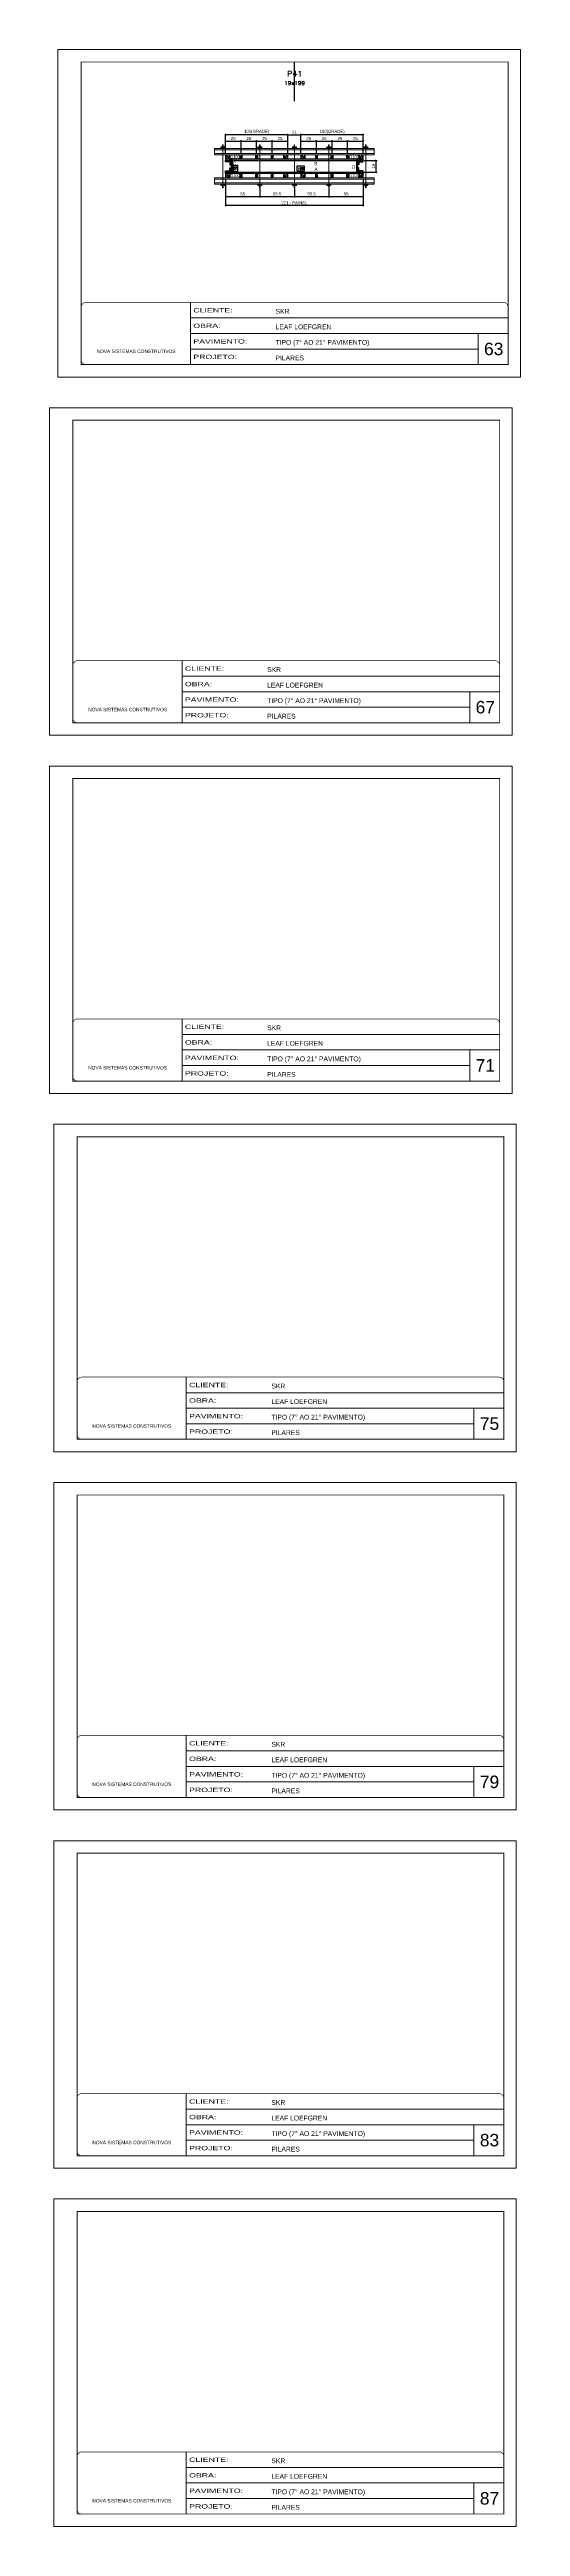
# Model space of a CAD drawing. Extents: x 14400 to 27878, y -21631 to 6985.
# Drawn here: x 17570 to 19082, y -18185 to -10244 of the extents above; entities that cross this region are included whole.
import ezdxf
from ezdxf.enums import TextEntityAlignment as Align

# ---------------------------------------------------------------- set-up
doc = ezdxf.new("R2010")
doc.units = 0
for name, pattern in [('CONTINUO', [0]), ('DASHED', [0.75, 0.5, -0.25]), ('HIDDEN', [0.375, 0.25, -0.125])]:
    doc.linetypes.add(name, pattern=pattern)
for name, color, linetype, lineweight in [('CARIMBO', 255, 'Continuous', 9), ('Folhas', 255, 'Continuous', 9), ('Hachura', 251, 'Continuous', 9), ('Madeira', 126, 'Continuous', 18), ('Perfil Metálico', 224, 'Continuous', 18), ('SARRAFO DE PRESSAO', 251, 'DASHED', 9), ('Texto Seção', 7, 'Continuous', 15)]:
    doc.layers.add(name, color=color, linetype=linetype, lineweight=lineweight)
for name, color, linetype in [('CHAPA', 1, 'Continuous'), ('COTA', 241, 'Continuous'), ('SARRAFO', 251, 'Continuous'), ('Texto de Titulo', 7, 'Continuous'), ('Texto Qtd Sarr', 242, 'Continuous'), ('TEXTO_GERAL', 7, 'Continuous')]:
    doc.layers.add(name, color=color, linetype=linetype)
doc.styles.add('ARIAL', font='arial.ttf')
doc.styles.add('COTA TECNICA 2X', font='techl___.ttf', dxfattribs={"height": 10})
doc.styles.add('ROMANS', font='romans.shx')
doc.styles.add('SANSSERIF', font='sas_____.pfb')
doc.styles.add('Tecnologia', font='')
doc.styles.get('Tecnologia').set_extended_font_data('Forgotten Futurist')
doc.dimstyles.new('SECAO PILAR', dxfattribs={"dimtxt": 10, "dimasz": 3, "dimexe": 3, "dimexo": 3, "dimgap": 3, "dimtad": 1, "dimdec": 1, "dimlfac": 0.5, "dimzin": 12, "dimdsep": 46, "dimtxsty": 'COTA TECNICA 2X', "dimblk1": 'OBLIQUE', "dimblk2": 'OBLIQUE', "dimsah": 1, "dimcen": 0.9, "dimclrd": 256, "dimclre": 256, "dimclrt": 256, "dimadec": 1, "dimazin": 3, "dimtfac": 1, "dimtdec": 1, "dimtmove": 0, "dimatfit": 3, "dimfxl": 1, "dimtolj": 1, "dimtzin": 12, "dimarcsym": 0})
doc.dimstyles.new('SECÇÃO 2', dxfattribs={"dimtxt": 7, "dimasz": 6, "dimexe": 0.18, "dimexo": 2, "dimgap": -4, "dimtad": 3, "dimdec": 1, "dimlfac": 0.5, "dimzin": 12, "dimdsep": 46, "dimtxsty": 'ROMANS', "dimblk": 'ARCHTICK', "dimcen": 0.09, "dimse1": 1, "dimse2": 1, "dimsd1": 1, "dimsd2": 1, "dimclrd": 180, "dimclre": 5, "dimclrt": 1, "dimadec": 0, "dimazin": 3, "dimtfac": 1, "dimtdec": 1, "dimtofl": 0, "dimtmove": 0, "dimatfit": 3, "dimldrblk": 'ARCHTICK', "dimfxl": 1, "dimtolj": 1, "dimtzin": 0, "dimarcsym": 0})
pattern_1 = [(315, (41044.775, -20102.1032), (1.12253202, 1.12253202), [])]
pattern_2 = [(315, (41044.775, -20090.1032), (1.12253202, 1.12253202), [])]

# ---------------------------------------------------------------- blocks, each defined once
blk = doc.blocks.new('9999999999')
at = {"color": 30, "linetype": 'CONTINUO'}
for p, q in [((98564.6, 34230.2), (98564.6, 34429.4)), ((98564.6, 34379.6), (99584, 34379.6)), ((98564.6, 34329.8), (99488, 34329.8)), ((99584, 34329.8), (99488, 34329.8)), ((99488, 34329.8), (99488, 34230.2)), ((98564.6, 34280), (99488, 34280))]:
    blk.add_line(p, q, dxfattribs=at)
at = {"color": 30, "linetype": 'CONTINUO', "const_width": 2}
blk.add_lwpolyline([(99584, 34230.2), (99584, 34414.4, 0.414214), (99569, 34429.4), (98229, 34429.4, 0.414214), (98214, 34414.4), (98214, 34245.2, 0.414214), (98229, 34230.2), (99584, 34230.2)], format="xyb", dxfattribs=at)
at = {"layer": 'Folhas'}
blk.add_lwpolyline([(98139, 34190.2), (99624, 34190.2), (99624, 35240.2), (98139, 35240.2)], close=True, dxfattribs=at)
at = {"layer": 'Folhas', "color": 30, "const_width": 3}
blk.add_lwpolyline([(98214, 34230.2), (99584, 34230.2), (99584, 35200.2), (98214, 35200.2)], close=True, dxfattribs=at)
at = {"color": 7, "linetype": 'Continuous', "ltscale": 5, "style": 'ARIAL'}
for s, height, p in [('SKR', 15.48, (98837.7, 34393.1)), ('TIPO (7° AO 21° PAVIMENTO)', 15.483, (98837.7, 34293.5)), ('LEAF LOEFGREN', 15.483, (98837.7, 34343.3)), ('NOVA SISTEMAS CONSTRUTIVOS', 11.059, (98263.2, 34267.2)), ('PILARES', 15.48, (98837.7, 34243.7))]:
    blk.add_text(s, height=height, dxfattribs=at).set_placement(p)
at = {"layer": 'Folhas', "color": 7, "style": 'Tecnologia', "width": 1.5}
for s, p in [('CLIENTE:', (98573.7, 34397.2)), ('OBRA:', (98573.7, 34347.3)), ('PAVIMENTO:', (98573.7, 34297.5)), ('PROJETO:', (98573.7, 34247.7))]:
    blk.add_text(s, height=14, dxfattribs=at).set_placement(p)
blk = doc.blocks.new('*D4770')
at = {"layer": 'COTA', "color": 180, "lineweight": -2, "transparency": 16777216}
for p, q in [((18174.4, -10616), (18159.4, -10616)), ((18159.4, -10616), (18159.4, -10634)), ((18159.4, -10634), (18174.4, -10634)), ((18174.4, -10634), (18174.4, -10616))]:
    blk.add_line(p, q, dxfattribs=at)
at = {"layer": 'Defpoints', "color": 0, "transparency": 16777216}
for p in [(18174.3, -10599.2), (18174.3, -10637.2), (18178.4, -10637.2)]:
    blk.add_point(p, dxfattribs=at)
at = {"layer": 'COTA', "color": 1, "transparency": 16777216, "insert": (18166.9, -10625), "char_height": 7, "attachment_point": 5, "rotation": 90, "style": 'ROMANS'}
blk.add_mtext('\\A1;19', dxfattribs=at)
blk = doc.blocks.new('_ArchTick')
at = {"color": 0, "linetype": 'ByBlock', "const_width": 0.15}
blk.add_lwpolyline([(-0.5, -0.5), (0.5, 0.5)], dxfattribs=at)
blk = doc.blocks.new('*D4771')
at = {"layer": 'COTA', "color": 180, "lineweight": -2, "transparency": 16777216}
for p, q in [((18388.8, -10618.2), (18364.1, -10618.2)), ((18364.1, -10618.2), (18364.1, -10633.2)), ((18364.1, -10633.2), (18388.8, -10633.2)), ((18388.8, -10633.2), (18388.8, -10618.2))]:
    blk.add_line(p, q, dxfattribs=at)
at = {"layer": 'Defpoints', "color": 0, "transparency": 16777216}
for p in [(18157, -10637.2), (18555, -10637.2), (18555, -10637.2)]:
    blk.add_point(p, dxfattribs=at)
at = {"layer": 'COTA', "color": 1, "transparency": 16777216, "insert": (18376.5, -10625.7), "char_height": 7, "attachment_point": 5, "style": 'ROMANS'}
blk.add_mtext('\\A1;199', dxfattribs=at)
blk = doc.blocks.new('_Oblique')
at = {"color": 0, "linetype": 'ByBlock', "lineweight": -2}
blk.add_line((-0.5, -0.5), (0.5, 0.5), dxfattribs=at)
blk = doc.blocks.new('*D4772')
at = {"layer": 'COTA', "lineweight": -2, "transparency": 16777216}
for p, q in [((18135, -10658.1), (18135, -10746.3)), ((18577, -10658.1), (18577, -10746.3)), ((18135, -10743.3), (18577, -10743.3))]:
    blk.add_line(p, q, dxfattribs=at)
at = {"layer": 'Defpoints', "color": 0, "transparency": 16777216}
for p in [(18135, -10655.1), (18577, -10655.1), (18577, -10743.3)]:
    blk.add_point(p, dxfattribs=at)
at = {"layer": 'COTA', "lineweight": -2, "transparency": 16777216, "xscale": 3, "yscale": 3, "zscale": 3, "rotation": 180}
blk.add_blockref('_Oblique', (18135, -10743.3), dxfattribs=at)
at = {"layer": 'COTA', "lineweight": -2, "transparency": 16777216, "xscale": 3, "yscale": 3, "zscale": 3}
blk.add_blockref('_Oblique', (18577, -10743.3), dxfattribs=at)
at = {"layer": 'COTA', "transparency": 16777216, "insert": (18356, -10735.2), "char_height": 10, "attachment_point": 5, "style": 'COTA TECNICA 2X'}
blk.add_mtext('\\A1;221 - PAINEL', dxfattribs=at)
blk = doc.blocks.new('*D4773')
at = {"layer": 'COTA', "lineweight": -2, "transparency": 16777216}
for p, q in [((18135, -10658.2), (18135, -10717.9)), ((18135, -10714.9), (18245, -10714.9)), ((18245, -10689.9), (18245, -10717.9))]:
    blk.add_line(p, q, dxfattribs=at)
at = {"layer": 'Defpoints', "color": 0, "transparency": 16777216}
for p in [(18135, -10655.2), (18245, -10686.9), (18245, -10714.9)]:
    blk.add_point(p, dxfattribs=at)
at = {"layer": 'COTA', "lineweight": -2, "transparency": 16777216, "xscale": 3, "yscale": 3, "zscale": 3, "rotation": 180}
blk.add_blockref('_Oblique', (18135, -10714.9), dxfattribs=at)
at = {"layer": 'COTA', "lineweight": -2, "transparency": 16777216, "xscale": 3, "yscale": 3, "zscale": 3}
blk.add_blockref('_Oblique', (18245, -10714.9), dxfattribs=at)
at = {"layer": 'COTA', "transparency": 16777216, "insert": (18190, -10706.8), "char_height": 10, "attachment_point": 5, "style": 'COTA TECNICA 2X'}
blk.add_mtext('\\A1;55', dxfattribs=at)
blk = doc.blocks.new('*D4774')
at = {"layer": 'COTA', "lineweight": -2, "transparency": 16777216}
for p, q in [((18467, -10689.9), (18467, -10717.9)), ((18467, -10714.9), (18577, -10714.9)), ((18577, -10658.2), (18577, -10717.9))]:
    blk.add_line(p, q, dxfattribs=at)
at = {"layer": 'Defpoints', "color": 0, "transparency": 16777216}
for p in [(18467, -10686.9), (18577, -10655.2), (18577, -10714.9)]:
    blk.add_point(p, dxfattribs=at)
at = {"layer": 'COTA', "lineweight": -2, "transparency": 16777216, "xscale": 3, "yscale": 3, "zscale": 3, "rotation": 180}
blk.add_blockref('_Oblique', (18467, -10714.9), dxfattribs=at)
at = {"layer": 'COTA', "lineweight": -2, "transparency": 16777216, "xscale": 3, "yscale": 3, "zscale": 3}
blk.add_blockref('_Oblique', (18577, -10714.9), dxfattribs=at)
at = {"layer": 'COTA', "transparency": 16777216, "insert": (18522, -10706.8), "char_height": 10, "attachment_point": 5, "style": 'COTA TECNICA 2X'}
blk.add_mtext('\\A1;55', dxfattribs=at)
blk = doc.blocks.new('C')
at = {"layer": 'Hachura', "color": 0}
for p, q in [((0, 3.2), (0, -3.2)), ((0.4, 3.2), (0, 3.2)), ((0.5, 3.2), (0, 3.2)), ((0.5, 3), (0, 3)), ((0.5, 2.9), (0, 2.9)), ((0, 2.7), (0, -1.2)), ((0.5, 2.6), (0, 2.6)), ((0.5, 2.2), (0, 2.2)), ((0.5, 1.5), (0, 1.5)), ((0.4, 0.5), (0.2, 0.5)), ((0.4, -3.2), (0.4, 3.2)), ((0.4, 3.2), (2.6, 3.2)), ((1.7, 1), (0.4, 1)), ((1.5, 0.1), (0.4, 0.1)), ((1.4, 1.9), (1.4, 1)), ((2.6, 2.4), (1.5, 2.1)), ((1.7, -1), (1.7, 1)), ((1.7, 1), (1.7, 0.8)), ((1.7, 1), (1.7, 0.8)), ((1.7, 0.8), (3.4, 0.8)), ((3.4, 0.4), (1.7, 0.4)), ((2.6, 3.2), (2.6, 2.4)), ((3.3, 0.8), (3.3, -0.8)), ((3.4, 0.8), (3.4, -0.8)), ((3.7, 0.4), (3.4, 0.4)), ((3.8, -0.5), (3.4, 0.4)), ((3.4, 0.1), (3.7, -0.6)), ((3.7, 0.5), (4.3, -0.6)), ((3.7, 0.4), (4.2, -0.5)), ((4.4, -0.6), (3.8, 0.5)), ((4.2, 0.4), (3.9, 0.4)), ((4.4, -0.5), (3.9, 0.4)), ((4.2, 0.4), (4.3, 0.4)), ((4.3, 0.5), (4.8, -0.6)), ((4.3, 0.4), (4.7, -0.5)), ((5, -0.6), (4.4, 0.5)), ((4.5, 0.4), (4.8, 0.4)), ((5, -0.5), (4.5, 0.4)), ((4.8, 0.4), (5.3, -0.5)), ((4.9, 0.5), (5.4, -0.6)), ((5.5, -0.6), (5, 0.5)), ((5.6, -0.5), (5.1, 0.4)), ((5.4, 0.4), (5.1, 0.4)), ((5.6, -0.5), (5.1, 0.4)), ((5.4, 0.4), (5.7, -0.2)), ((5.5, 0.5), (5.7, -0.1)), ((5.7, 0.2), (5.6, 0.5)), ((5.7, 0.3), (5.7, 0.4)), ((5.7, 0.4), (5.7, 0.4)), ((5.7, 0.4), (5.9, 0.3)), ((5.7, 0.4), (5.7, -0.5)), ((5.9, -0.4), (5.9, 0.3)), ((0.4, 0), (0, 0)), ((0.5, -1.5), (0, -1.5)), ((0.5, -2.2), (0, -2.2)), ((0.5, -2.6), (0, -2.6)), ((0.5, -2.9), (0, -2.9)), ((0.5, -3), (0, -3)), ((0, -3.2), (2.6, -3.2)), ((0.5, -3.2), (0, -3.2)), ((0.1, -0.5), (0.3, -0.5)), ((0.3, -0.5), (0.4, -0.5)), ((0.4, 0), (0.4, -1)), ((0.4, -0.2), (1.5, -0.2)), ((0.4, -0.6), (0.4, -0.3)), ((0.4, -3.2), (0.4, -0.6)), ((0.4, -1), (1.7, -1)), ((1.4, -1.9), (1.4, -1)), ((2.6, -2.4), (1.5, -2.1)), ((3.4, -0.3), (1.7, -0.3)), ((3.4, -0.8), (1.7, -0.8)), ((2.6, -3.2), (2.6, -2.4)), ((3.4, -0.1), (3.6, -0.5)), ((3.4, -0.5), (3.6, -0.5)), ((3.8, -0.5), (4.2, -0.5)), ((4.4, -0.5), (4.7, -0.5)), ((4.6, -0.5), (4.7, -0.5)), ((5, -0.5), (5.3, -0.5)), ((5.6, -0.5), (5.7, -0.5)), ((5.7, -0.5), (5.9, -0.4)), ((5.7, -0.5), (5.7, -0.5))]:
    blk.add_line(p, q, dxfattribs=at)
for centre, radius, start, end in [((1.5, 1.9), 0.161, 104.7436, 180), ((1.4, 0), 0.129, 272.695, 87.305), ((3.8, 0.4), 0.143, 25.5688, 154.4312), ((4.4, 0.4), 0.143, 25.5688, 154.4312), ((5, 0.4), 0.143, 25.5688, 154.4312), ((5.5, 0.4), 0.143, 25.5688, 154.4312), ((0.2, -0.4), 0.174, 221.744, 317.8592), ((1.5, -1.9), 0.161, 180, 255.2564), ((3.7, -0.4), 0.174, 222.1408, 318.256), ((4.3, -0.4), 0.174, 222.1408, 318.256), ((4.9, -0.4), 0.174, 222.1408, 318.256), ((5.4, -0.4), 0.174, 222.1408, 318.256), ((5.6, -0.4), 0.174, 317.8592, 318.256)]:
    blk.add_arc(centre, radius, start, end, dxfattribs=at)
blk = doc.blocks.new('*D4775')
at = {"layer": 'COTA', "lineweight": -2, "transparency": 16777216}
for p, q in [((18356, -10689.9), (18356, -10717.9)), ((18356, -10714.9), (18467, -10714.9)), ((18467, -10689.9), (18467, -10717.9))]:
    blk.add_line(p, q, dxfattribs=at)
at = {"layer": 'Defpoints', "color": 0, "transparency": 16777216}
for p in [(18356, -10686.9), (18467, -10686.9), (18467, -10714.9)]:
    blk.add_point(p, dxfattribs=at)
at = {"layer": 'COTA', "lineweight": -2, "transparency": 16777216, "xscale": 3, "yscale": 3, "zscale": 3, "rotation": 180}
blk.add_blockref('_Oblique', (18356, -10714.9), dxfattribs=at)
at = {"layer": 'COTA', "lineweight": -2, "transparency": 16777216, "xscale": 3, "yscale": 3, "zscale": 3}
blk.add_blockref('_Oblique', (18467, -10714.9), dxfattribs=at)
at = {"layer": 'COTA', "transparency": 16777216, "insert": (18411.5, -10706.8), "char_height": 10, "attachment_point": 5, "style": 'COTA TECNICA 2X'}
blk.add_mtext('\\A1;55.5', dxfattribs=at)
blk = doc.blocks.new('*D4776')
at = {"layer": 'COTA', "lineweight": -2, "transparency": 16777216}
for p, q in [((18580, -10599.2), (18621.3, -10599.2)), ((18580, -10637.2), (18621.3, -10637.2)), ((18618.3, -10637.2), (18618.3, -10599.2))]:
    blk.add_line(p, q, dxfattribs=at)
at = {"layer": 'Defpoints', "color": 0, "transparency": 16777216}
for p in [(18577, -10599.2), (18577, -10637.2), (18618.3, -10599.2)]:
    blk.add_point(p, dxfattribs=at)
at = {"layer": 'COTA', "lineweight": -2, "transparency": 16777216, "xscale": 3, "yscale": 3, "zscale": 3}
for p, rotation in [((18618.3, -10599.2), 90), ((18618.3, -10637.2), 270)]:
    blk.add_blockref('_Oblique', p, dxfattribs=dict(at, rotation=rotation))
at = {"layer": 'COTA', "transparency": 16777216, "insert": (18610.2, -10618.2), "char_height": 10, "attachment_point": 5, "rotation": 90, "style": 'COTA TECNICA 2X'}
blk.add_mtext('\\A1;19', dxfattribs=at)
blk = doc.blocks.new('*D4777')
at = {"layer": 'COTA', "lineweight": -2, "transparency": 16777216}
for p, q in [((18245, -10689.9), (18245, -10717.9)), ((18245, -10714.9), (18356, -10714.9)), ((18356, -10689.9), (18356, -10717.9))]:
    blk.add_line(p, q, dxfattribs=at)
at = {"layer": 'Defpoints', "color": 0, "transparency": 16777216}
for p in [(18245, -10686.9), (18356, -10686.9), (18356, -10714.9)]:
    blk.add_point(p, dxfattribs=at)
at = {"layer": 'COTA', "lineweight": -2, "transparency": 16777216, "xscale": 3, "yscale": 3, "zscale": 3, "rotation": 180}
blk.add_blockref('_Oblique', (18245, -10714.9), dxfattribs=at)
at = {"layer": 'COTA', "lineweight": -2, "transparency": 16777216, "xscale": 3, "yscale": 3, "zscale": 3}
blk.add_blockref('_Oblique', (18356, -10714.9), dxfattribs=at)
at = {"layer": 'COTA', "transparency": 16777216, "insert": (18300.5, -10706.8), "char_height": 10, "attachment_point": 5, "style": 'COTA TECNICA 2X'}
blk.add_mtext('\\A1;55.5', dxfattribs=at)
blk = doc.blocks.new('PONTALETE')
at = {"layer": 'Madeira'}
for q in [(2.7, 7), (7, 5.8), (7, 1.7)]:
    blk.add_line((0, 0), q, dxfattribs=at)
blk.add_lwpolyline([(0, 0), (7, 0), (7, 7), (0, 7)], close=True, dxfattribs=at)
for centre, radius, start, end in [((2, 0.1), 6.23, 37.2818, 109.0913), ((1.1, 0.9), 3.19, 343.603, 109.9847), ((-0.2, -0.8), 3.09, 14.6322, 86.0383)]:
    blk.add_arc(centre, radius, start, end, dxfattribs=at)
blk = doc.blocks.new('MEIO PONTALETE')
at = {"layer": 'Madeira'}
for q in [(2.7, 7), (3.5, 2.9), (3.5, 0.9)]:
    blk.add_line((0, 0), q, dxfattribs=at)
blk.add_lwpolyline([(0, 0), (3.5, 0), (3.5, 7), (0, 7)], close=True, dxfattribs=at)
for centre, radius, start, end in [((2, 0.1), 6.23, 76.4499, 109.0913), ((1.1, 0.9), 3.19, 40.9063, 109.9847), ((-0.2, -0.8), 3.09, 14.6322, 86.0383)]:
    blk.add_arc(centre, radius, start, end, dxfattribs=at)
blk = doc.blocks.new('*D4778')
at = {"layer": 'COTA', "lineweight": -2, "transparency": 16777216}
for p, q in [((18377, -10578.1), (18377, -10534.2)), ((18377, -10537.2), (18427, -10537.2)), ((18427, -10578.2), (18427, -10534.2))]:
    blk.add_line(p, q, dxfattribs=at)
at = {"layer": 'Defpoints', "color": 0, "transparency": 16777216}
for p in [(18427, -10537.2), (18377, -10581.1), (18427, -10581.2)]:
    blk.add_point(p, dxfattribs=at)
at = {"layer": 'COTA', "lineweight": -2, "transparency": 16777216, "xscale": 3, "yscale": 3, "zscale": 3, "rotation": 180}
blk.add_blockref('_Oblique', (18377, -10537.2), dxfattribs=at)
at = {"layer": 'COTA', "lineweight": -2, "transparency": 16777216, "xscale": 3, "yscale": 3, "zscale": 3}
blk.add_blockref('_Oblique', (18427, -10537.2), dxfattribs=at)
at = {"layer": 'COTA', "transparency": 16777216, "insert": (18402, -10529.1), "char_height": 10, "attachment_point": 5, "style": 'COTA TECNICA 2X'}
blk.add_mtext('\\A1;25', dxfattribs=at)
blk = doc.blocks.new('*D4779')
at = {"layer": 'COTA', "lineweight": -2, "transparency": 16777216}
for p, q in [((18377, -10578.1), (18377, -10514)), ((18577, -10517), (18377, -10517)), ((18577, -10578.2), (18577, -10514))]:
    blk.add_line(p, q, dxfattribs=at)
at = {"layer": 'Defpoints', "color": 0, "transparency": 16777216}
for p in [(18377, -10517), (18377, -10581.1), (18577, -10581.2)]:
    blk.add_point(p, dxfattribs=at)
at = {"layer": 'COTA', "lineweight": -2, "transparency": 16777216, "xscale": 3, "yscale": 3, "zscale": 3, "rotation": 180}
blk.add_blockref('_Oblique', (18377, -10517), dxfattribs=at)
at = {"layer": 'COTA', "lineweight": -2, "transparency": 16777216, "xscale": 3, "yscale": 3, "zscale": 3}
blk.add_blockref('_Oblique', (18577, -10517), dxfattribs=at)
at = {"layer": 'COTA', "transparency": 16777216, "insert": (18477, -10507.8), "char_height": 10, "attachment_point": 5, "style": 'COTA TECNICA 2X'}
blk.add_mtext('\\A1;100(GRADE)', dxfattribs=at)
blk = doc.blocks.new('*D4780')
at = {"layer": 'COTA', "lineweight": -2, "transparency": 16777216}
for p, q in [((18427, -10578.2), (18427, -10534.2)), ((18427, -10537.2), (18477, -10537.2)), ((18477, -10578.2), (18477, -10534.2))]:
    blk.add_line(p, q, dxfattribs=at)
at = {"layer": 'Defpoints', "color": 0, "transparency": 16777216}
for p in [(18477, -10537.2), (18427, -10581.2), (18477, -10581.2)]:
    blk.add_point(p, dxfattribs=at)
at = {"layer": 'COTA', "lineweight": -2, "transparency": 16777216, "xscale": 3, "yscale": 3, "zscale": 3, "rotation": 180}
blk.add_blockref('_Oblique', (18427, -10537.2), dxfattribs=at)
at = {"layer": 'COTA', "lineweight": -2, "transparency": 16777216, "xscale": 3, "yscale": 3, "zscale": 3}
blk.add_blockref('_Oblique', (18477, -10537.2), dxfattribs=at)
at = {"layer": 'COTA', "transparency": 16777216, "insert": (18452, -10529.1), "char_height": 10, "attachment_point": 5, "style": 'COTA TECNICA 2X'}
blk.add_mtext('\\A1;25', dxfattribs=at)
blk = doc.blocks.new('*D4781')
at = {"layer": 'COTA', "lineweight": -2, "transparency": 16777216}
for p, q in [((18477, -10578.2), (18477, -10534.2)), ((18477, -10537.2), (18527, -10537.2)), ((18527, -10578.2), (18527, -10534.2))]:
    blk.add_line(p, q, dxfattribs=at)
at = {"layer": 'Defpoints', "color": 0, "transparency": 16777216}
for p in [(18527, -10537.2), (18477, -10581.2), (18527, -10581.2)]:
    blk.add_point(p, dxfattribs=at)
at = {"layer": 'COTA', "lineweight": -2, "transparency": 16777216, "xscale": 3, "yscale": 3, "zscale": 3, "rotation": 180}
blk.add_blockref('_Oblique', (18477, -10537.2), dxfattribs=at)
at = {"layer": 'COTA', "lineweight": -2, "transparency": 16777216, "xscale": 3, "yscale": 3, "zscale": 3}
blk.add_blockref('_Oblique', (18527, -10537.2), dxfattribs=at)
at = {"layer": 'COTA', "transparency": 16777216, "insert": (18502, -10529.1), "char_height": 10, "attachment_point": 5, "style": 'COTA TECNICA 2X'}
blk.add_mtext('\\A1;25', dxfattribs=at)
blk = doc.blocks.new('*D4782')
at = {"layer": 'COTA', "lineweight": -2, "transparency": 16777216}
for p, q in [((18527, -10578.2), (18527, -10534.2)), ((18527, -10537.2), (18577, -10537.2)), ((18577, -10578.2), (18577, -10534.2))]:
    blk.add_line(p, q, dxfattribs=at)
at = {"layer": 'Defpoints', "color": 0, "transparency": 16777216}
for p in [(18577, -10537.2), (18527, -10581.2), (18577, -10581.2)]:
    blk.add_point(p, dxfattribs=at)
at = {"layer": 'COTA', "lineweight": -2, "transparency": 16777216, "xscale": 3, "yscale": 3, "zscale": 3, "rotation": 180}
blk.add_blockref('_Oblique', (18527, -10537.2), dxfattribs=at)
at = {"layer": 'COTA', "lineweight": -2, "transparency": 16777216, "xscale": 3, "yscale": 3, "zscale": 3}
blk.add_blockref('_Oblique', (18577, -10537.2), dxfattribs=at)
at = {"layer": 'COTA', "transparency": 16777216, "insert": (18552, -10529.1), "char_height": 10, "attachment_point": 5, "style": 'COTA TECNICA 2X'}
blk.add_mtext('\\A1;25', dxfattribs=at)
blk = doc.blocks.new('*D4783')
at = {"layer": 'COTA', "lineweight": -2, "transparency": 16777216}
for p, q in [((18135, -10578.1), (18135, -10534.2)), ((18135, -10537.2), (18185, -10537.2)), ((18185, -10578.2), (18185, -10534.2))]:
    blk.add_line(p, q, dxfattribs=at)
at = {"layer": 'Defpoints', "color": 0, "transparency": 16777216}
for p in [(18185, -10537.2), (18135, -10581.1), (18185, -10581.2)]:
    blk.add_point(p, dxfattribs=at)
at = {"layer": 'COTA', "lineweight": -2, "transparency": 16777216, "xscale": 3, "yscale": 3, "zscale": 3, "rotation": 180}
blk.add_blockref('_Oblique', (18135, -10537.2), dxfattribs=at)
at = {"layer": 'COTA', "lineweight": -2, "transparency": 16777216, "xscale": 3, "yscale": 3, "zscale": 3}
blk.add_blockref('_Oblique', (18185, -10537.2), dxfattribs=at)
at = {"layer": 'COTA', "transparency": 16777216, "insert": (18160, -10529.1), "char_height": 10, "attachment_point": 5, "style": 'COTA TECNICA 2X'}
blk.add_mtext('\\A1;25', dxfattribs=at)
blk = doc.blocks.new('*D4784')
at = {"layer": 'COTA', "lineweight": -2, "transparency": 16777216}
for p, q in [((18135, -10578.1), (18135, -10514)), ((18335, -10517), (18135, -10517)), ((18335, -10578.2), (18335, -10514))]:
    blk.add_line(p, q, dxfattribs=at)
at = {"layer": 'Defpoints', "color": 0, "transparency": 16777216}
for p in [(18135, -10517), (18135, -10581.1), (18335, -10581.2)]:
    blk.add_point(p, dxfattribs=at)
at = {"layer": 'COTA', "lineweight": -2, "transparency": 16777216, "xscale": 3, "yscale": 3, "zscale": 3, "rotation": 180}
blk.add_blockref('_Oblique', (18135, -10517), dxfattribs=at)
at = {"layer": 'COTA', "lineweight": -2, "transparency": 16777216, "xscale": 3, "yscale": 3, "zscale": 3}
blk.add_blockref('_Oblique', (18335, -10517), dxfattribs=at)
at = {"layer": 'COTA', "transparency": 16777216, "insert": (18235, -10507.8), "char_height": 10, "attachment_point": 5, "style": 'COTA TECNICA 2X'}
blk.add_mtext('\\A1;100(GRADE)', dxfattribs=at)
blk = doc.blocks.new('*D4785')
at = {"layer": 'COTA', "lineweight": -2, "transparency": 16777216}
for p, q in [((18185, -10578.2), (18185, -10534.2)), ((18185, -10537.2), (18235, -10537.2)), ((18235, -10578.2), (18235, -10534.2))]:
    blk.add_line(p, q, dxfattribs=at)
at = {"layer": 'Defpoints', "color": 0, "transparency": 16777216}
for p in [(18235, -10537.2), (18185, -10581.2), (18235, -10581.2)]:
    blk.add_point(p, dxfattribs=at)
at = {"layer": 'COTA', "lineweight": -2, "transparency": 16777216, "xscale": 3, "yscale": 3, "zscale": 3, "rotation": 180}
blk.add_blockref('_Oblique', (18185, -10537.2), dxfattribs=at)
at = {"layer": 'COTA', "lineweight": -2, "transparency": 16777216, "xscale": 3, "yscale": 3, "zscale": 3}
blk.add_blockref('_Oblique', (18235, -10537.2), dxfattribs=at)
at = {"layer": 'COTA', "transparency": 16777216, "insert": (18210, -10529.1), "char_height": 10, "attachment_point": 5, "style": 'COTA TECNICA 2X'}
blk.add_mtext('\\A1;25', dxfattribs=at)
blk = doc.blocks.new('*D4786')
at = {"layer": 'COTA', "lineweight": -2, "transparency": 16777216}
for p, q in [((18235, -10578.2), (18235, -10534.2)), ((18235, -10537.2), (18285, -10537.2)), ((18285, -10578.2), (18285, -10534.2))]:
    blk.add_line(p, q, dxfattribs=at)
at = {"layer": 'Defpoints', "color": 0, "transparency": 16777216}
for p in [(18285, -10537.2), (18235, -10581.2), (18285, -10581.2)]:
    blk.add_point(p, dxfattribs=at)
at = {"layer": 'COTA', "lineweight": -2, "transparency": 16777216, "xscale": 3, "yscale": 3, "zscale": 3, "rotation": 180}
blk.add_blockref('_Oblique', (18235, -10537.2), dxfattribs=at)
at = {"layer": 'COTA', "lineweight": -2, "transparency": 16777216, "xscale": 3, "yscale": 3, "zscale": 3}
blk.add_blockref('_Oblique', (18285, -10537.2), dxfattribs=at)
at = {"layer": 'COTA', "transparency": 16777216, "insert": (18260, -10529.1), "char_height": 10, "attachment_point": 5, "style": 'COTA TECNICA 2X'}
blk.add_mtext('\\A1;25', dxfattribs=at)
blk = doc.blocks.new('*D4787')
at = {"layer": 'COTA', "lineweight": -2, "transparency": 16777216}
for p, q in [((18285, -10578.2), (18285, -10534.2)), ((18285, -10537.2), (18335, -10537.2)), ((18335, -10578.2), (18335, -10534.2))]:
    blk.add_line(p, q, dxfattribs=at)
at = {"layer": 'Defpoints', "color": 0, "transparency": 16777216}
for p in [(18335, -10537.2), (18285, -10581.2), (18335, -10581.2)]:
    blk.add_point(p, dxfattribs=at)
at = {"layer": 'COTA', "lineweight": -2, "transparency": 16777216, "xscale": 3, "yscale": 3, "zscale": 3, "rotation": 180}
blk.add_blockref('_Oblique', (18285, -10537.2), dxfattribs=at)
at = {"layer": 'COTA', "lineweight": -2, "transparency": 16777216, "xscale": 3, "yscale": 3, "zscale": 3}
blk.add_blockref('_Oblique', (18335, -10537.2), dxfattribs=at)
at = {"layer": 'COTA', "transparency": 16777216, "insert": (18310, -10529.1), "char_height": 10, "attachment_point": 5, "style": 'COTA TECNICA 2X'}
blk.add_mtext('\\A1;25', dxfattribs=at)
blk = doc.blocks.new('*D4788')
at = {"layer": 'COTA', "lineweight": -2, "transparency": 16777216}
for p, q in [((18335, -10578.2), (18335, -10514)), ((18335, -10517), (18377, -10517)), ((18377, -10578.1), (18377, -10514))]:
    blk.add_line(p, q, dxfattribs=at)
at = {"layer": 'Defpoints', "color": 0, "transparency": 16777216}
for p in [(18377, -10517), (18335, -10581.2), (18377, -10581.1)]:
    blk.add_point(p, dxfattribs=at)
at = {"layer": 'COTA', "lineweight": -2, "transparency": 16777216, "xscale": 3, "yscale": 3, "zscale": 3, "rotation": 180}
blk.add_blockref('_Oblique', (18335, -10517), dxfattribs=at)
at = {"layer": 'COTA', "lineweight": -2, "transparency": 16777216, "xscale": 3, "yscale": 3, "zscale": 3}
blk.add_blockref('_Oblique', (18377, -10517), dxfattribs=at)
at = {"layer": 'COTA', "transparency": 16777216, "insert": (18356, -10509), "char_height": 10, "attachment_point": 5, "style": 'COTA TECNICA 2X'}
blk.add_mtext('\\A1;21', dxfattribs=at)
blk = doc.blocks.new('titulo1')
at = {"layer": 'Defpoints', "color": 252, "linetype": 'HIDDEN', "ltscale": 2}
blk.add_line((0, 0), (0, 125), dxfattribs=at)
at = {"layer": 'Defpoints', "style": 'ROMANS', "oblique": 15}
blk.add_attdef('FOLHA', text='', height=10, dxfattribs=at).set_placement((0, 15.6), align=Align.MIDDLE_CENTER)
at = {"layer": 'Texto Qtd Sarr', "color": 3, "style": 'ROMANS', "oblique": 15}
for tag, height, p in [('TITULO', 17, (0, 71.4)), ('SEÇÃO', 12, (0, 41.5))]:
    blk.add_attdef(tag, text='', height=height, dxfattribs=at).set_placement(p, align=Align.MIDDLE_CENTER)

msp = doc.modelspace()

# ---------------------------------------------------------------- hatches: boundary and pattern name
at = {"layer": 'Hachura'}
h = msp.add_hatch(color=256, dxfattribs=at)
h.dxf.hatch_style = 1
h.paths.add_polyline_path([(18576.967, -10599.151), (18576.967, -10595.151), (18134.967, -10595.151), (18134.967, -10599.151)])
h = msp.add_hatch(dxfattribs=at)
h.set_pattern_fill('ANSI31', color=256, scale=0.5, angle=180, style=0)
h.set_pattern_definition([(225, (9011.015, -33494.9595), (1.12253202, -1.12253202), [])])
h.paths.add_polyline_path([(18148.967, -10603.551), (18148.967, -10599.151), (18134.967, -10599.151), (18134.967, -10603.551)])
h = msp.add_hatch(dxfattribs=at)
h.set_pattern_fill('ANSI31', color=256, scale=0.5, angle=180, style=0)
h.set_pattern_definition([(225, (9011.015, -33528.5595), (1.12253202, -1.12253202), [])])
h.paths.add_polyline_path([(18148.967, -10637.151), (18148.967, -10632.751), (18134.967, -10632.751), (18134.967, -10637.151)])
h = msp.add_hatch(color=256, dxfattribs=at)
h.dxf.hatch_style = 1
h.paths.add_polyline_path([(18576.967, -10637.151), (18576.967, -10641.151), (18134.967, -10641.151), (18134.967, -10637.151)])
h = msp.add_hatch(dxfattribs=at)
h.set_pattern_fill('ANSI31', color=256, scale=0.5, angle=270, style=0)
h.set_pattern_definition(pattern_1)
h.paths.add_polyline_path([(18153.367, -10613.151), (18148.967, -10613.151), (18148.967, -10599.151), (18153.367, -10599.151)])
h = msp.add_hatch(dxfattribs=at)
h.set_pattern_fill('ANSI31', color=256, scale=0.5, angle=270, style=0)
h.set_pattern_definition(pattern_2)
h.paths.add_polyline_path([(18153.367, -10623.151), (18148.967, -10623.151), (18148.967, -10637.151), (18153.367, -10637.151)])
h = msp.add_hatch(color=256, dxfattribs=at)
h.dxf.hatch_style = 1
h.paths.add_polyline_path([(18153.367, -10637.151), (18156.967, -10637.151), (18156.967, -10599.151), (18153.367, -10599.151)])
h = msp.add_hatch(color=256, dxfattribs=at)
h.dxf.hatch_style = 1
h.paths.add_polyline_path([(18554.967, -10637.151), (18558.567, -10637.151), (18558.567, -10599.151), (18554.967, -10599.151)])
h = msp.add_hatch(dxfattribs=at)
h.set_pattern_fill('ANSI31', color=256, scale=0.5, angle=270, style=0)
h.set_pattern_definition(pattern_1)
h.paths.add_polyline_path([(18558.567, -10613.151), (18562.967, -10613.151), (18562.967, -10599.151), (18558.567, -10599.151)])
h = msp.add_hatch(dxfattribs=at)
h.set_pattern_fill('ANSI31', color=256, scale=0.5, angle=270, style=0)
h.set_pattern_definition(pattern_2)
h.paths.add_polyline_path([(18558.567, -10623.151), (18562.967, -10623.151), (18562.967, -10637.151), (18558.567, -10637.151)])
h = msp.add_hatch(dxfattribs=at)
h.set_pattern_fill('ANSI31', color=256, scale=0.5, angle=180, style=0)
h.set_pattern_definition([(225, (9439.015, -33528.5595), (1.12253202, -1.12253202), [])])
h.paths.add_polyline_path([(18576.967, -10599.151), (18576.967, -10603.551), (18562.967, -10603.551), (18562.967, -10599.151)])
h = msp.add_hatch(dxfattribs=at)
h.set_pattern_fill('ANSI31', color=256, scale=0.5, angle=180, style=0)
h.set_pattern_definition([(225, (9074.015, -33528.5595), (1.12253202, -1.12253202), [])])
h.paths.add_polyline_path([(18562.967, -10637.151), (18562.967, -10632.751), (18576.967, -10632.751), (18576.967, -10637.151)])

# ---------------------------------------------------------------- linework, layer by layer
at = {"layer": 'CHAPA'}
for points in [[(18576.967, -10599.151), (18576.967, -10595.151), (18134.967, -10595.151), (18134.967, -10599.151)], [(18576.967, -10637.151), (18576.967, -10641.151), (18134.967, -10641.151), (18134.967, -10637.151)], [(18153.367, -10637.151), (18156.967, -10637.151), (18156.967, -10599.151), (18153.367, -10599.151)], [(18554.967, -10637.151), (18558.567, -10637.151), (18558.567, -10599.151), (18554.967, -10599.151)]]:
    msp.add_lwpolyline(points, close=True, dxfattribs=at)
at = {"layer": 'Hachura'}
for p, q in [((18126.278, -10685.922), (18126.278, -10554.181)), ((18244.967, -10685.922), (18244.967, -10554.181)), ((18355.967, -10685.922), (18355.967, -10554.181)), ((18466.967, -10685.922), (18466.967, -10554.181)), ((18585.355, -10685.922), (18585.356, -10554.181))]:
    msp.add_line(p, q, dxfattribs=at)
at = {"layer": 'Madeira'}
for points in [[(18134.951, -10655.135), (18134.967, -10641.135), (18334.96, -10641.138), (18334.944, -10655.138)], [(18134.967, -10595.149), (18134.982, -10581.149), (18334.975, -10581.151), (18334.96, -10595.151)], [(18376.958, -10655.135), (18376.974, -10641.135), (18576.967, -10641.138), (18576.951, -10655.138)], [(18376.974, -10595.149), (18376.989, -10581.149), (18576.982, -10581.151), (18576.967, -10595.151)]]:
    msp.add_lwpolyline(points, close=True, dxfattribs=at)
at = {"layer": 'Perfil Metálico'}
for p, q in [((18612.685, -10565.211), (18099.249, -10565.211)), ((18612.685, -10577.211), (18099.249, -10577.211)), ((18612.685, -10659.152), (18099.249, -10659.152)), ((18612.685, -10671.152), (18099.249, -10671.152))]:
    msp.add_line(p, q, dxfattribs=at)
for points in [[(18612.685, -10581.151), (18612.685, -10561.151), (18099.249, -10561.211), (18099.249, -10581.211)], [(18099.249, -10655.152), (18099.249, -10675.152), (18612.685, -10675.092), (18612.685, -10655.092)]]:
    msp.add_lwpolyline(points, close=True, dxfattribs=at)
at = {"layer": 'SARRAFO'}
for points in [[(18148.967, -10603.551), (18134.967, -10603.551), (18134.967, -10599.151), (18148.967, -10599.151)], [(18148.967, -10637.151), (18134.967, -10637.151), (18134.967, -10632.751), (18148.967, -10632.751)], [(18153.367, -10599.151), (18148.967, -10599.151), (18148.967, -10613.151), (18153.367, -10613.151)], [(18153.367, -10637.151), (18148.967, -10637.151), (18148.967, -10623.151), (18153.367, -10623.151)], [(18558.567, -10599.151), (18562.967, -10599.151), (18562.967, -10613.151), (18558.567, -10613.151)], [(18558.567, -10637.151), (18562.967, -10637.151), (18562.967, -10623.151), (18558.567, -10623.151)], [(18562.967, -10603.551), (18576.967, -10603.551), (18576.967, -10599.151), (18562.967, -10599.151)], [(18562.967, -10637.151), (18576.967, -10637.151), (18576.967, -10632.751), (18562.967, -10632.751)]]:
    msp.add_lwpolyline(points, dxfattribs=at)

# ---------------------------------------------------------------- block references
at = {"layer": 'Hachura', "linetype": 'Continuous', "yscale": 2, "zscale": 2}
for p, xscale, rotation in [((18126.287, -10561.181), -2, 270), ((18244.958, -10561.181), 2, 90.00000000000001), ((18355.958, -10561.181), 2, 90.00000000000001), ((18466.958, -10561.181), 2, 90.00000000000001), ((18585.346, -10561.181), 2, 90.00000000000001), ((18126.278, -10675.122), 2, 270), ((18244.967, -10675.122), -2, 90), ((18355.967, -10675.122), -2, 90), ((18466.967, -10675.122), -2, 90), ((18585.355, -10675.122), -2, 90)]:
    msp.add_blockref('C', p, dxfattribs=dict(at, xscale=xscale, rotation=rotation))
at = {"layer": 'Madeira'}
for name, p, xscale, yscale, zscale, rotation in [('PONTALETE', (18148.951, -10655.141), 2, 2, 2, 89.93708930310329), ('PONTALETE', (18148.967, -10595.155), 2, 2, 2, 89.93708930310329), ('MEIO PONTALETE', (18181.451, -10655.134), 1.999999997962732, 1.999999997962732, 1.999999997962732, 359.9370893031033), ('MEIO PONTALETE', (18181.467, -10595.147), 1.999999997962732, 1.999999997962732, 1.999999997962732, 359.9370893031033), ('MEIO PONTALETE', (18231.451, -10655.134), 1.999999997962732, 1.999999997962732, 1.999999997962732, 359.9370893031033), ('MEIO PONTALETE', (18231.467, -10595.147), 1.999999997962732, 1.999999997962732, 1.999999997962732, 359.9370893031033), ('MEIO PONTALETE', (18281.451, -10655.134), 1.999999997962732, 1.999999997962732, 1.999999997962732, 359.9370893031033), ('MEIO PONTALETE', (18281.467, -10595.147), 1.999999997962732, 1.999999997962732, 1.999999997962732, 359.9370893031033), ('PONTALETE', (18320.944, -10655.122), -2, 2, 2, 269.9370893031033), ('PONTALETE', (18320.96, -10595.136), -2, 2, 2, 269.9370893031033), ('PONTALETE', (18390.958, -10655.141), 2, 2, 2, 89.93708930310329), ('PONTALETE', (18390.974, -10595.155), 2, 2, 2, 89.93708930310329), ('MEIO PONTALETE', (18423.458, -10655.134), 1.999999997962732, 1.999999997962732, 1.999999997962732, 359.9370893031033), ('MEIO PONTALETE', (18423.474, -10595.147), 1.999999997962732, 1.999999997962732, 1.999999997962732, 359.9370893031033), ('MEIO PONTALETE', (18473.458, -10655.134), 1.999999997962732, 1.999999997962732, 1.999999997962732, 359.9370893031033), ('MEIO PONTALETE', (18473.474, -10595.147), 1.999999997962732, 1.999999997962732, 1.999999997962732, 359.9370893031033), ('MEIO PONTALETE', (18523.458, -10655.134), 1.999999997962732, 1.999999997962732, 1.999999997962732, 359.9370893031033), ('MEIO PONTALETE', (18523.474, -10595.147), 1.999999997962732, 1.999999997962732, 1.999999997962732, 359.9370893031033), ('PONTALETE', (18562.951, -10655.122), -2, 2, 2, 269.9370893031033), ('PONTALETE', (18562.967, -10595.136), -2, 2, 2, 269.9370893031033)]:
    msp.add_blockref(name, p, dxfattribs=dict(at, xscale=xscale, yscale=yscale, zscale=zscale, rotation=rotation))
at = {"layer": 'SARRAFO DE PRESSAO', "color": 6, "linetype": 'ByBlock'}
for p in [(-80542.011, -45484.104), (-80569.011, -46632.68), (-80569.011, -47781.255), (-80555.511, -48929.83), (-80555.511, -50078.405), (-80555.511, -51226.98), (-80555.511, -52375.555)]:
    msp.add_blockref('9999999999', p, dxfattribs=at)
at = {"layer": 'Texto Seção'}
ref = msp.add_blockref('titulo1', (18356.967, -10408.899), dxfattribs=at)
ref.add_attrib('TITULO', 'P41', dxfattribs={"layer": 'Texto de Titulo', "color": 7, "height": 17, "style": 'ROMANS', "width": 1.1}).set_placement((18356.967, -10321.399), align=Align.MIDDLE_CENTER)
ref.add_attrib('SEÇÃO', '19x199', dxfattribs={"layer": 'Texto de Titulo', "color": 7, "height": 12, "style": 'ROMANS', "width": 1.1}).set_placement((18356.967, -10351.399), align=Align.MIDDLE_CENTER)

# ---------------------------------------------------------------- texts
at = {"layer": 'CARIMBO', "style": 'ARIAL'}
for s, p in [('63', (18964.828, -11223.755)), ('67', (18937.828, -12372.331)), ('71', (18937.828, -13520.906)), ('75', (18951.328, -14669.481)), ('79', (18951.328, -15818.056)), ('83', (18951.328, -16966.631)), ('87', (18951.328, -18115.206))]:
    msp.add_text(s, height=40, dxfattribs=at).set_placement(p)
at = {"layer": 'TEXTO_GERAL', "color": 0, "linetype": 'Continuous', "style": 'SANSSERIF'}
for p in [(18149.823, -10587.851), (18532.367, -10587.851), (18149.807, -10647.837), (18532.352, -10647.837)]:
    msp.add_text('G100', height=9, dxfattribs=at).set_placement(p, align=Align.MIDDLE_LEFT)
at = {"layer": 'TEXTO_GERAL', "style": 'ARIAL'}
for s, p in [('C', (18163.984, -10609.095)), ('A', (18425.476, -10627.632)), ('B', (18424.73, -10609.402)), ('D', (18546.326, -10620.428))]:
    msp.add_text(s, height=11, dxfattribs=at).set_placement(p, align=Align.MIDDLE_CENTER)

# ---------------------------------------------------------------- dimensions: what is measured, and where the dimension line sits
at = {"layer": 'COTA'}
for base, p1, p2, text, picture, middle in [((18134.982, -10517.018), (18334.975, -10581.165), (18134.982, -10581.14), '<>(GRADE)', '*D4784', (18234.979, -10507.797)), ((18376.989, -10517.018), (18576.982, -10581.165), (18376.989, -10581.14), '<>(GRADE)', '*D4779', (18476.986, -10507.797)), ((18576.967, -10743.313), (18134.967, -10655.142), (18576.967, -10655.102), '<> - PAINEL', '*D4772', (18355.967, -10735.239))]:
    dim = msp.add_linear_dim(base=base, p1=p1, p2=p2, text=text, dimstyle='SECAO PILAR', dxfattribs=at)
    dim.commit()
    dim.dimension.update_dxf_attribs({"geometry": picture, "text_midpoint": middle})
for base, p1, p2, picture, middle in [((18184.982, -10537.213), (18134.982, -10581.14), (18184.982, -10581.151), '*D4783', (18159.982, -10529.103)), ((18234.982, -10537.213), (18184.982, -10581.151), (18234.982, -10581.151), '*D4785', (18209.982, -10529.103)), ((18284.982, -10537.213), (18234.982, -10581.151), (18284.982, -10581.151), '*D4786', (18259.982, -10529.103)), ((18334.975, -10537.213), (18284.982, -10581.151), (18334.975, -10581.151), '*D4787', (18309.979, -10529.103)), ((18376.989, -10517.018), (18334.975, -10581.183), (18376.989, -10581.14), '*D4788', (18355.982, -10508.959)), ((18426.989, -10537.213), (18376.989, -10581.14), (18426.989, -10581.151), '*D4778', (18401.989, -10529.103)), ((18476.989, -10537.213), (18426.989, -10581.151), (18476.989, -10581.151), '*D4780', (18451.989, -10529.103)), ((18526.989, -10537.213), (18476.989, -10581.151), (18526.989, -10581.151), '*D4781', (18501.989, -10529.103)), ((18576.982, -10537.213), (18526.989, -10581.151), (18576.982, -10581.151), '*D4782', (18551.986, -10529.103)), ((18245.035, -10714.889), (18134.967, -10655.151), (18245.035, -10686.922), '*D4773', (18190.001, -10706.779)), ((18356.035, -10714.889), (18245.035, -10686.922), (18356.035, -10686.922), '*D4777', (18300.535, -10706.779)), ((18467.035, -10714.889), (18356.035, -10686.922), (18467.035, -10686.922), '*D4775', (18411.535, -10706.779)), ((18576.967, -10714.889), (18467.035, -10686.922), (18576.967, -10655.151), '*D4774', (18522.001, -10706.779))]:
    dim = msp.add_linear_dim(base=base, p1=p1, p2=p2, dimstyle='SECAO PILAR', dxfattribs=at)
    dim.commit()
    dim.dimension.update_dxf_attribs({"geometry": picture, "text_midpoint": middle})
dim = msp.add_linear_dim(base=(18554.967, -10637.151), p1=(18156.967, -10637.151), p2=(18554.967, -10637.151), dimstyle='SECÇÃO 2', dxfattribs=at)
dim.commit()
dim.dimension.update_dxf_attribs({"geometry": '*D4771', "text_midpoint": (18376.477, -10637.151), "dimtype": 160})
dim = msp.add_linear_dim(base=(18178.382, -10637.151), p1=(18174.287, -10599.151), p2=(18174.287, -10637.151), angle=270, dimstyle='SECÇÃO 2', dxfattribs=at)
dim.commit()
dim.dimension.update_dxf_attribs({"geometry": '*D4770', "text_midpoint": (18178.382, -10625.042), "dimtype": 160})
dim = msp.add_linear_dim(base=(18618.266, -10599.151), p1=(18576.967, -10637.151), p2=(18576.968, -10599.151), angle=90, dimstyle='SECAO PILAR', dxfattribs=at)
dim.commit()
dim.dimension.update_dxf_attribs({"geometry": '*D4776', "text_midpoint": (18610.178, -10618.151)})

doc.saveas('drawing.dxf')
